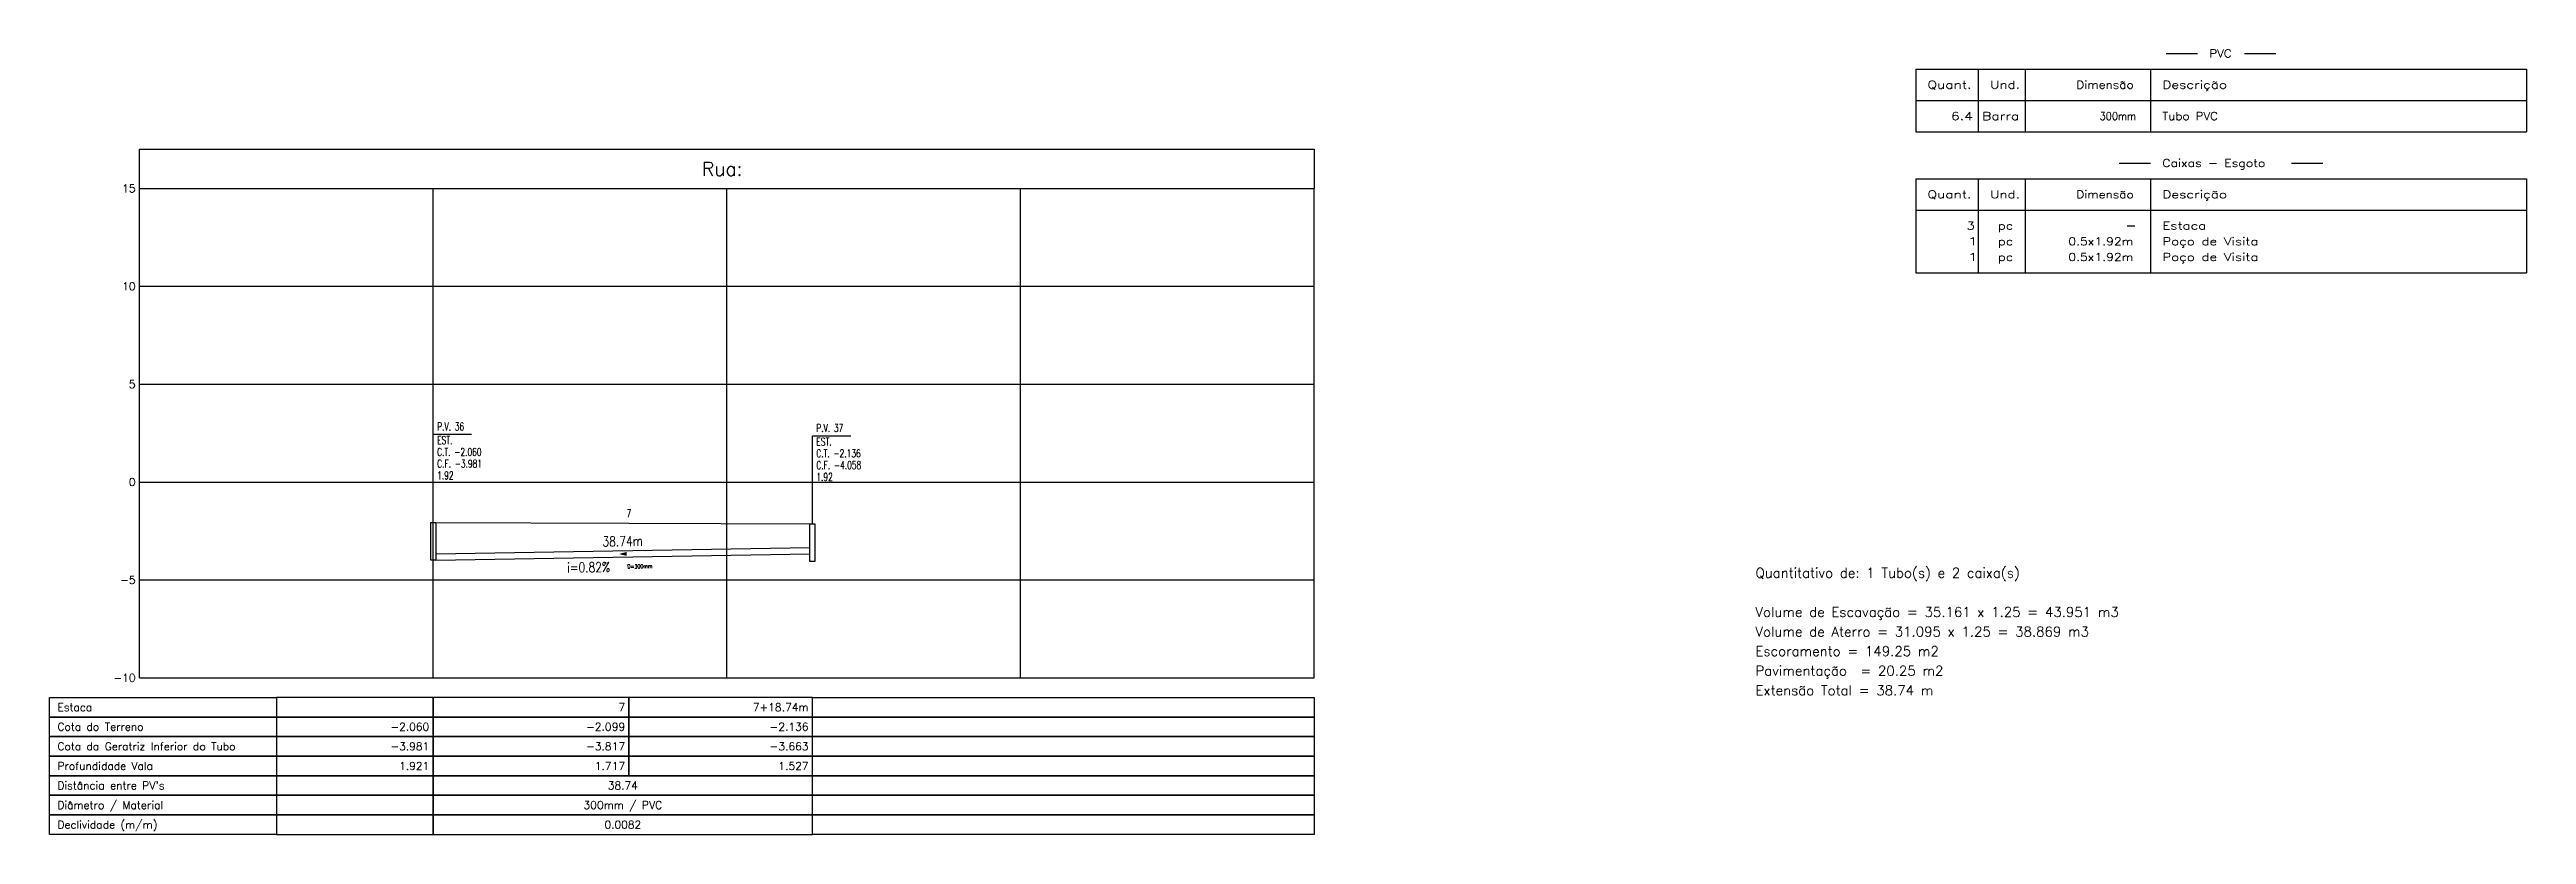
# Model space of a CAD drawing. Extents: x -6997814 to 14282083, y -16 to 289481930.
# Drawn here: x 363591.4 to 363844.4, y 7350728.9 to 7350809.1 of the extents above; entities that cross this region are included whole.
import ezdxf
from ezdxf.enums import TextEntityAlignment as Align

# ---------------------------------------------------------------- set-up
doc = ezdxf.new("R2010")
doc.units = 0
doc.header["$LTSCALE"] = 6.5
for name, color, linetype in [('LISTAGEM_LINHA', 7, 'CONTINUOUS'), ('LISTAGEM_TEXTO', 7, 'CONTINUOUS'), ('PS_IND_COMPRIMENTO', 7, 'CONTINUOUS'), ('PS_IND_DIAMETRO', 7, 'CONTINUOUS'), ('PS_IND_FLUXO', 3, 'CONTINUOUS'), ('PS_IND_INCLINACAO', 7, 'CONTINUOUS'), ('PS_PERFIL_CAIXAS', 7, 'CONTINUOUS'), ('PS_PERFIL_COTA_LIN', 7, 'CONTINUOUS'), ('PS_PERFIL_COTA_TXT', 5, 'CONTINUOUS'), ('PS_PERFIL_GRADE', 8, 'CONTINUOUS'), ('PS_PERFIL_TERRENO', 3, 'CONTINUOUS'), ('PS_PERFIL_TITULOS', 5, 'CONTINUOUS'), ('PS_PERFIL_TUBO', 7, 'CONTINUOUS'), ('PS_PONTOS_IDENTIFICACAO_LIN', 7, 'CONTINUOUS'), ('PS_PONTOS_IDENTIFICACAO_TXT', 7, 'CONTINUOUS')]:
    doc.layers.add(name, color=color, linetype=linetype)
doc.styles.add('ROMANS', font='romans.shx')
doc.styles.get("Standard").update_dxf_attribs({"font": 'simplex.shx'})

msp = doc.modelspace()

# ---------------------------------------------------------------- texts
at = {"layer": 'LISTAGEM_TEXTO', "lineweight": -2, "style": 'ROMANS'}
for s, width, p in [('PVC', 1.105263, (363812.01281, 7350808.32866)), ('Quant.', 1.298969, (363783.21281, 7350805.12866)), ('Und.', 1.272727, (363789.61281, 7350805.12866)), ('Dimensão', 1.135135, (363798.41281, 7350805.12866)), ('Descrição', 1.277027, (363807.21281, 7350805.12866)), ('6.4', 1.3125, (363785.61281, 7350801.92866)), ('Barra', 1.296296, (363788.81281, 7350801.92866)), ('300mm', 0.905172, (363800.81281, 7350801.92866)), ('Tubo PVC', 1.112583, (363807.21281, 7350801.92866)), ('Caixas - Esgoto', 1.162362, (363807.21281, 7350797.12866)), ('Quant.', 1.298969, (363783.21281, 7350793.92866)), ('Und.', 1.272727, (363789.61281, 7350793.92866)), ('Dimensão', 1.135135, (363798.41281, 7350793.92866)), ('Descrição', 1.277027, (363807.21281, 7350793.92866)), ('3', 1.235294, (363787.21281, 7350790.72866)), ('1', 1.909091, (363787.21281, 7350789.12866)), ('pc', 1.235294, (363790.41281, 7350790.72866)), ('pc', 1.235294, (363790.41281, 7350789.12866)), ('0.5x1.92m', 1.159509, (363797.61281, 7350789.12866)), ('Poço de Visita', 1.25641, (363807.21281, 7350789.12866)), ('Estaca', 1.26, (363807.21281, 7350790.72866)), ('1', 1.909091, (363787.21281, 7350787.52866)), ('pc', 1.235294, (363790.41281, 7350787.52866)), ('0.5x1.92m', 1.159509, (363797.61281, 7350787.52866)), ('Poço de Visita', 1.25641, (363807.21281, 7350787.52866))]:
    msp.add_text(s, height=0.8, dxfattribs=dict(at, width=width)).set_placement(p)
at = {"layer": 'LISTAGEM_TEXTO', "color": 7, "lineweight": -2, "style": 'ROMANS'}
for s, p in [('Quantitativo de: 1 Tubo(s) e 2 caixa(s)', (363765.64703, 7350755.1646)), ('Volume de Escavação = 35.161 x 1.25 = 43.951 m3', (363765.64703, 7350751.1646)), ('Volume de Aterro = 31.095 x 1.25 = 38.869 m3', (363765.64703, 7350749.1646)), ('Escoramento = 149.25 m2', (363765.64703, 7350747.1646)), ('Pavimentação  = 20.25 m2', (363765.64703, 7350745.1646)), ('Extensão Total = 38.74 m', (363765.64703, 7350743.1646))]:
    msp.add_text(s, height=1, dxfattribs=at).set_placement(p)
at = {"layer": 'PS_IND_COMPRIMENTO', "lineweight": -2, "width": 0.8}
msp.add_text('38.74m', height=1, rotation=0.9537611, dxfattribs=at).set_placement((363649.90879, 7350758.8951), align=Align.MIDDLE_CENTER)
at = {"layer": 'PS_IND_DIAMETRO', "lineweight": -2, "width": 0.8}
msp.add_text('D=300mm', height=0.4, rotation=0.9537611, dxfattribs=at).set_placement((363651.67183, 7350756.32409), align=Align.MIDDLE_CENTER)
at = {"layer": 'PS_IND_INCLINACAO', "lineweight": -2, "width": 0.8}
msp.add_text('i=0.82%', height=1, rotation=0.9537611, dxfattribs=at).set_placement((363646.43255, 7350756.23686), align=Align.MIDDLE_CENTER)
at = {"layer": 'PS_PERFIL_COTA_TXT', "lineweight": -2}
for s, p in [('Estaca', (363592.16079, 7350741.93898)), ('Cota do Terreno', (363592.16079, 7350739.93898)), ('Cota da Geratriz Inferior do Tubo', (363592.16079, 7350737.93898)), ('Profundidade Vala', (363592.16079, 7350735.93898)), ("Distância entre PV's", (363592.16079, 7350733.93898)), ('Diâmetro / Material', (363592.16079, 7350731.93898)), ('Declividade (m/m)', (363592.16079, 7350729.93898))]:
    msp.add_text(s, height=0.8, dxfattribs=at).set_placement(p, align=Align.MIDDLE_LEFT)
for s, p in [('7', (363650.16079, 7350741.93898)), ('7+18.74m', (363668.90006, 7350741.93898)), ('-2.060', (363630.16079, 7350739.93898)), ('-2.099', (363650.16079, 7350739.93898)), ('-2.136', (363668.90006, 7350739.93898)), ('-3.981', (363630.16079, 7350737.93898)), ('1.921', (363630.16079, 7350735.93898)), ('-3.817', (363650.16079, 7350737.93898)), ('1.717', (363650.16079, 7350735.93898)), ('-3.663', (363668.90006, 7350737.93898)), ('1.527', (363668.90006, 7350735.93898))]:
    msp.add_text(s, height=0.8, dxfattribs=at).set_placement(p, align=Align.MIDDLE_RIGHT)
for s, p in [('38.74', (363649.93042, 7350733.93898)), ('300mm / PVC', (363649.93042, 7350731.93898)), ('0.0082', (363649.93042, 7350729.93898))]:
    msp.add_text(s, height=0.8, dxfattribs=at).set_placement(p, align=Align.MIDDLE_CENTER)
at = {"layer": 'PS_PERFIL_TITULOS', "lineweight": -2}
msp.add_text('Rua: ', height=1.4, dxfattribs=at).set_placement((363660.56079, 7350796.93898), align=Align.MIDDLE_CENTER)
at = {"layer": 'PS_PONTOS_IDENTIFICACAO_TXT', "lineweight": -2, "width": 0.7}
for s, p in [('P.V. 36', (363630.96079, 7350770.21858)), ('EST. ', (363630.96079, 7350768.81858)), ('P.V. 37', (363669.70006, 7350770.06738)), ('EST. ', (363669.70006, 7350768.66738)), ('C.T. -2.060', (363630.96079, 7350767.61858)), ('C.F. -3.981', (363630.96079, 7350766.41858)), ('C.T. -2.136', (363669.70006, 7350767.46738)), ('C.F. -4.058', (363669.70006, 7350766.26738)), ('1.92', (363630.96079, 7350765.21858)), ('1.92', (363669.70006, 7350765.06738))]:
    msp.add_text(s, height=0.8, dxfattribs=at).set_placement(p)
msp.add_text('7', height=0.8, dxfattribs=at).set_placement((363650.56079, 7350761.34052), align=Align.CENTER)

# ---------------------------------------------------------------- blocks, each defined once
blk = doc.blocks.new('*U568')
at = {"layer": 'PS_PERFIL_GRADE', "linetype": 'Continuous', "lineweight": -2}
for p, q in [((0, 0), (0, 50)), ((0, 50), (120, 50)), ((30, 0), (30, 50)), ((60, 0), (60, 50)), ((90, 0), (90, 50)), ((120, 0), (120, 50)), ((0, 40), (120, 40)), ((0, 30), (120, 30)), ((0, 20), (120, 20)), ((0, 10), (120, 10)), ((0, 0), (120, 0))]:
    blk.add_line(p, q, dxfattribs=at)
blk.add_lwpolyline([(0, 50), (0, 54), (120, 54), (120, 50)], dxfattribs=at)
at = {"layer": 'PS_PERFIL_GRADE', "lineweight": -2}
for s, p in [('15', (-0.4, 50)), ('10', (-0.4, 40)), ('5', (-0.4, 30)), ('0', (-0.4, 20)), ('-5', (-0.4, 10)), ('-10', (-0.4, 0))]:
    blk.add_text(s, height=0.8, dxfattribs=at).set_placement(p, align=Align.MIDDLE_RIGHT)

# ---------------------------------------------------------------- linework, layer by layer
at = {"layer": 'LISTAGEM_LINHA', "lineweight": -2}
for p, q in [((363782.01281, 7350807.12866), (363782.0128, 7350800.7287)), ((363782.01281, 7350807.12866), (363844.41281, 7350807.12866)), ((363788.41281, 7350807.12866), (363788.4128, 7350800.7287)), ((363793.21281, 7350807.12866), (363793.2128, 7350800.7287)), ((363806.01281, 7350807.12866), (363806.0128, 7350800.7287)), ((363807.61281, 7350808.72866), (363810.81281, 7350808.72866)), ((363815.61281, 7350808.72866), (363818.81281, 7350808.72866)), ((363844.41281, 7350807.12866), (363844.4128, 7350800.7287)), ((363782.01281, 7350803.92866), (363844.41281, 7350803.92866)), ((363782.01281, 7350800.72866), (363844.41281, 7350800.72866)), ((363802.81281, 7350797.52866), (363806.01281, 7350797.52866)), ((363820.41281, 7350797.52866), (363823.61281, 7350797.52866)), ((363782.01281, 7350795.92866), (363782.0128, 7350786.3287)), ((363782.01281, 7350795.92866), (363844.41281, 7350795.92866)), ((363788.41281, 7350795.92866), (363788.4128, 7350786.3287)), ((363793.21281, 7350795.92866), (363793.2128, 7350786.3287)), ((363806.01281, 7350795.92866), (363806.0128, 7350786.3287)), ((363844.41281, 7350795.92866), (363844.4128, 7350786.3287)), ((363782.01281, 7350792.72866), (363844.41281, 7350792.72866)), ((363803.61281, 7350791.12866), (363804.41281, 7350791.12866)), ((363782.01281, 7350786.32866), (363844.41281, 7350786.32866))]:
    msp.add_line(p, q, dxfattribs=at)
at = {"layer": 'PS_IND_FLUXO', "lineweight": -2}
msp.add_lwpolyline([(363650.33037, 7350757.60193, 0.4, 0, 0), (363649.53048, 7350757.58862, 0, 0, 0)], format="xyseb", dxfattribs=at)
at = {"layer": 'PS_PERFIL_CAIXAS', "linetype": 'Continuous', "lineweight": -2}
for points in [[(363630.31079, 7350760.81858), (363630.81079, 7350760.81858), (363630.81079, 7350756.97698), (363630.31079, 7350756.97698)], [(363669.05006, 7350760.66738), (363669.55006, 7350760.66738), (363669.55006, 7350756.82298), (363669.05006, 7350756.82298)]]:
    msp.add_lwpolyline(points, close=True, dxfattribs=at)
at = {"layer": 'PS_PERFIL_COTA_LIN', "linetype": 'Continuous', "lineweight": -2}
for points in [[(363614.56079, 7350742.93898), (363614.56079, 7350740.93898), (363591.36079, 7350740.93898), (363591.36079, 7350742.93898)], [(363614.56079, 7350742.93898), (363614.56079, 7350740.93898), (363630.56079, 7350740.93898), (363630.56079, 7350742.93898)], [(363630.56079, 7350742.93898), (363630.56079, 7350740.93898), (363650.56079, 7350740.93898), (363650.56079, 7350742.93898)], [(363650.56079, 7350742.93898), (363650.56079, 7350740.93898), (363669.30006, 7350740.93898), (363669.30006, 7350742.93898)], [(363720.56079, 7350742.93898), (363720.56079, 7350740.93898), (363669.30006, 7350740.93898), (363669.30006, 7350742.93898)], [(363614.56079, 7350740.93898), (363614.56079, 7350738.93898), (363591.36079, 7350738.93898), (363591.36079, 7350740.93898)], [(363614.56079, 7350738.93898), (363614.56079, 7350736.93898), (363591.36079, 7350736.93898), (363591.36079, 7350738.93898)], [(363614.56079, 7350740.93898), (363614.56079, 7350738.93898), (363630.56079, 7350738.93898), (363630.56079, 7350740.93898)], [(363614.56079, 7350738.93898), (363614.56079, 7350736.93898), (363630.56079, 7350736.93898), (363630.56079, 7350738.93898)], [(363630.56079, 7350740.93898), (363630.56079, 7350738.93898), (363650.56079, 7350738.93898), (363650.56079, 7350740.93898)], [(363630.56079, 7350738.93898), (363630.56079, 7350736.93898), (363650.56079, 7350736.93898), (363650.56079, 7350738.93898)], [(363650.56079, 7350740.93898), (363650.56079, 7350738.93898), (363669.30006, 7350738.93898), (363669.30006, 7350740.93898)], [(363650.56079, 7350738.93898), (363650.56079, 7350736.93898), (363669.30006, 7350736.93898), (363669.30006, 7350738.93898)], [(363720.56079, 7350740.93898), (363720.56079, 7350738.93898), (363669.30006, 7350738.93898), (363669.30006, 7350740.93898)], [(363720.56079, 7350738.93898), (363720.56079, 7350736.93898), (363669.30006, 7350736.93898), (363669.30006, 7350738.93898)], [(363614.56079, 7350736.93898), (363614.56079, 7350734.93898), (363591.36079, 7350734.93898), (363591.36079, 7350736.93898)], [(363614.56079, 7350736.93898), (363614.56079, 7350734.93898), (363630.56079, 7350734.93898), (363630.56079, 7350736.93898)], [(363630.56079, 7350736.93898), (363630.56079, 7350734.93898), (363650.56079, 7350734.93898), (363650.56079, 7350736.93898)], [(363650.56079, 7350736.93898), (363650.56079, 7350734.93898), (363669.30006, 7350734.93898), (363669.30006, 7350736.93898)], [(363720.56079, 7350736.93898), (363720.56079, 7350734.93898), (363669.30006, 7350734.93898), (363669.30006, 7350736.93898)], [(363614.56079, 7350734.93898), (363614.56079, 7350732.93898), (363591.36079, 7350732.93898), (363591.36079, 7350734.93898)], [(363614.56079, 7350734.93898), (363614.56079, 7350732.93898), (363630.56079, 7350732.93898), (363630.56079, 7350734.93898)], [(363630.56079, 7350734.93898), (363630.56079, 7350732.93898), (363669.30006, 7350732.93898), (363669.30006, 7350734.93898)], [(363720.56079, 7350734.93898), (363720.56079, 7350732.93898), (363669.30006, 7350732.93898), (363669.30006, 7350734.93898)], [(363614.56079, 7350732.93898), (363614.56079, 7350730.93898), (363591.36079, 7350730.93898), (363591.36079, 7350732.93898)], [(363614.56079, 7350732.93898), (363614.56079, 7350730.93898), (363630.56079, 7350730.93898), (363630.56079, 7350732.93898)], [(363630.56079, 7350732.93898), (363630.56079, 7350730.93898), (363669.30006, 7350730.93898), (363669.30006, 7350732.93898)], [(363720.56079, 7350732.93898), (363720.56079, 7350730.93898), (363669.30006, 7350730.93898), (363669.30006, 7350732.93898)], [(363614.56079, 7350730.93898), (363614.56079, 7350728.93898), (363591.36079, 7350728.93898), (363591.36079, 7350730.93898)], [(363614.56079, 7350730.93898), (363614.56079, 7350728.93898), (363630.56079, 7350728.93898), (363630.56079, 7350730.93898)], [(363630.56079, 7350730.93898), (363630.56079, 7350728.93898), (363669.30006, 7350728.93898), (363669.30006, 7350730.93898)], [(363720.56079, 7350730.93898), (363720.56079, 7350728.93898), (363669.30006, 7350728.93898), (363669.30006, 7350730.93898)]]:
    msp.add_lwpolyline(points, close=True, dxfattribs=at)
for points in [[(363630.56079, 7350734.93898), (363650.56079, 7350734.93898)], [(363650.56079, 7350734.93898), (363669.30006, 7350734.93898)], [(363630.56079, 7350732.93898), (363650.56079, 7350732.93898)], [(363630.56079, 7350732.93898), (363650.56079, 7350732.93898)], [(363650.56079, 7350732.93898), (363669.30006, 7350732.93898)], [(363650.56079, 7350732.93898), (363669.30006, 7350732.93898)], [(363630.56079, 7350730.93898), (363650.56079, 7350730.93898)], [(363630.56079, 7350730.93898), (363650.56079, 7350730.93898)], [(363630.56079, 7350728.93898), (363650.56079, 7350728.93898)], [(363650.56079, 7350730.93898), (363669.30006, 7350730.93898)], [(363650.56079, 7350730.93898), (363669.30006, 7350730.93898)], [(363650.56079, 7350728.93898), (363669.30006, 7350728.93898)]]:
    msp.add_lwpolyline(points, dxfattribs=at)
at = {"layer": 'PS_PERFIL_TERRENO', "linetype": 'Continuous', "lineweight": -2}
msp.add_lwpolyline([(363630.56079, 7350760.81858), (363650.56079, 7350760.74052), (363650.56079, 7350760.74052), (363669.30006, 7350760.66738), (363669.30006, 7350760.66738), (363669.30006, 7350760.66738)], dxfattribs=at)
at = {"layer": 'PS_PERFIL_TUBO', "linetype": 'Continuous', "lineweight": -2}
msp.add_lwpolyline([(363630.81079, 7350756.97698), (363669.05006, 7350757.61358), (363669.05006, 7350758.21358), (363630.81079, 7350757.57698)], close=True, dxfattribs=at)
at = {"layer": 'PS_PONTOS_IDENTIFICACAO_LIN', "linetype": 'Continuous', "lineweight": -2}
for points in [[(363630.56079, 7350760.81858), (363630.56079, 7350769.81858), (363634.48079, 7350769.81858)], [(363669.30006, 7350760.66738), (363669.30006, 7350769.66738), (363673.22006, 7350769.66738)]]:
    msp.add_lwpolyline(points, dxfattribs=at)

# ---------------------------------------------------------------- block references
at = {"layer": 'PS_PERFIL_GRADE', "lineweight": -2}
msp.add_blockref('*U568', (363600.56079, 7350744.93898), dxfattribs=at)

msp.set_redraw_order([(e.dxf.handle, doc.entitydb.next_handle()) for e in msp.query("TEXT MTEXT ATTDEF DIMENSION ARC_DIMENSION")])  # texts and dimensions are drawn at this point

doc.saveas('drawing.dxf')
